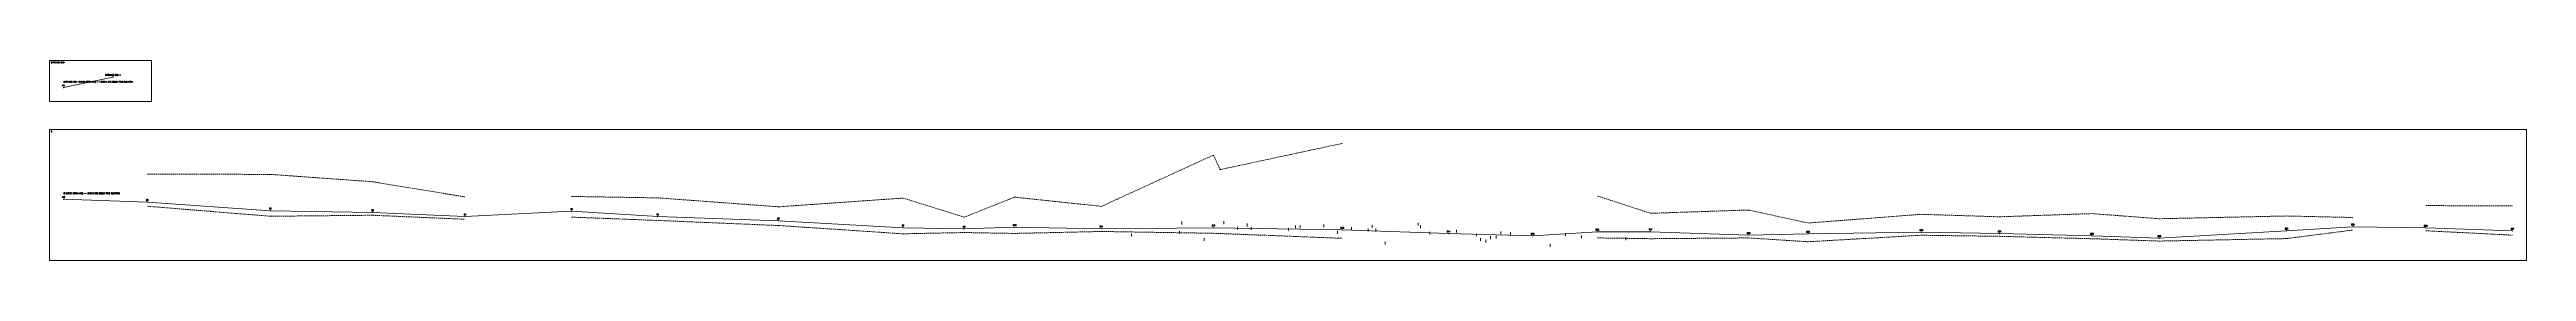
# Model space of a CAD drawing. Header units: feet. Extents: x -352 to 533, y -1323 to 2.
# Drawn here: x -352 to 533, y -1159 to -1088 of the extents above; entities that cross this region are included whole.
import ezdxf

# ---------------------------------------------------------------- set-up
doc = ezdxf.new("R2010")
doc.units = ezdxf.units.FT
doc.header["$MEASUREMENT"] = 0
doc.linetypes.add('DASHED', pattern=[0.75, 0.5, -0.25])
for name, color, linetype, lineweight, true_color in [('CTRL-PROFILE-BOX', 8, 'Continuous', 0, 0x808080), ('CTRL-PROFILE-CEILING-B', 8, 'DASHED', 0, 0x808080), ('CTRL-PROFILE-FLOOR-B', 8, 'DASHED', 0, 0x808080), ('CTRL-PROFILE-SHOTS-B', 8, 'Continuous', 9, 0x808080), ('CTRL-PROFILE-SHOTS-ENTRANCE_DIG_', 8, 'Continuous', 9, 0x808080), ('CTRL-PROFILE-SPLAYS-B', 8, 'Continuous', 0, 0x808080), ('CTRL-PROFILE-STATION-LABELS-B', 1, 'Continuous', 0, 0xff0000), ('CTRL-PROFILE-STATION-LABELS-ENTRANCE_DIG_', 1, 'Continuous', 0, 0xff0000), ('CTRL-PROFILE-STATIONS-B', 1, 'Continuous', 9, 0xff0000), ('CTRL-PROFILE-STATIONS-ENTRANCE_DIG_', 1, 'Continuous', 9, 0xff0000), ('CTRL-PROFILE-TEXT-LABELS-B', 1, 'Continuous', 0, 0xff0000), ('CTRL-PROFILE-TEXT-LABELS-ENTRANCE_DIG_', 1, 'Continuous', 0, 0xff0000)]:
    doc.layers.add(name, color=color, linetype=linetype, lineweight=lineweight, true_color=true_color)
doc.styles.add('textstyle0', font='')
doc.styles.add('textstyle106', font='')
doc.styles.add('textstyle108', font='')
doc.styles.add('textstyle112', font='')
doc.styles.add('textstyle118', font='')
doc.styles.add('textstyle119', font='')
doc.styles.add('textstyle121', font='')
doc.styles.add('textstyle133', font='')
doc.styles.add('textstyle160', font='')
doc.styles.add('textstyle175', font='')
doc.styles.add('textstyle181', font='')
doc.styles.add('textstyle186', font='')
doc.styles.add('textstyle189', font='')
doc.styles.add('textstyle196', font='')
doc.styles.add('textstyle199', font='')
doc.styles.add('textstyle20', font='')
doc.styles.add('textstyle200', font='')
doc.styles.add('textstyle26', font='')
doc.styles.add('textstyle269', font='')
doc.styles.add('textstyle276', font='')
doc.styles.add('textstyle282', font='')
doc.styles.add('textstyle284', font='')
doc.styles.add('textstyle293', font='')
doc.styles.add('textstyle30', font='')
doc.styles.add('textstyle304', font='')
doc.styles.add('textstyle307', font='')
doc.styles.add('textstyle308', font='')
doc.styles.add('textstyle31', font='')
doc.styles.add('textstyle32', font='')
doc.styles.add('textstyle50', font='')
doc.styles.add('textstyle55', font='')
doc.styles.add('textstyle81', font='')
doc.styles.add('textstyle82', font='')
doc.styles.add('textstyle99', font='')
doc.styles.get('textstyle0').set_extended_font_data('standard')
doc.styles.get('textstyle106').set_extended_font_data('standard')
doc.styles.get('textstyle108').set_extended_font_data('standard')
doc.styles.get('textstyle112').set_extended_font_data('standard')
doc.styles.get('textstyle118').set_extended_font_data('standard')
doc.styles.get('textstyle119').set_extended_font_data('standard')
doc.styles.get('textstyle121').set_extended_font_data('standard')
doc.styles.get('textstyle133').set_extended_font_data('standard')
doc.styles.get('textstyle160').set_extended_font_data('standard')
doc.styles.get('textstyle175').set_extended_font_data('standard')
doc.styles.get('textstyle181').set_extended_font_data('standard')
doc.styles.get('textstyle186').set_extended_font_data('standard')
doc.styles.get('textstyle189').set_extended_font_data('standard')
doc.styles.get('textstyle196').set_extended_font_data('standard')
doc.styles.get('textstyle199').set_extended_font_data('standard')
doc.styles.get('textstyle20').set_extended_font_data('standard')
doc.styles.get('textstyle200').set_extended_font_data('standard')
doc.styles.get('textstyle26').set_extended_font_data('standard')
doc.styles.get('textstyle269').set_extended_font_data('standard')
doc.styles.get('textstyle276').set_extended_font_data('standard')
doc.styles.get('textstyle282').set_extended_font_data('standard')
doc.styles.get('textstyle284').set_extended_font_data('standard')
doc.styles.get('textstyle293').set_extended_font_data('standard')
doc.styles.get('textstyle30').set_extended_font_data('standard')
doc.styles.get('textstyle304').set_extended_font_data('standard')
doc.styles.get('textstyle307').set_extended_font_data('standard')
doc.styles.get('textstyle308').set_extended_font_data('standard')
doc.styles.get('textstyle31').set_extended_font_data('standard')
doc.styles.get('textstyle32').set_extended_font_data('standard')
doc.styles.get('textstyle50').set_extended_font_data('standard')
doc.styles.get('textstyle55').set_extended_font_data('standard')
doc.styles.get('textstyle81').set_extended_font_data('standard')
doc.styles.get('textstyle82').set_extended_font_data('standard')
doc.styles.get('textstyle99').set_extended_font_data('standard')

msp = doc.modelspace()

# ---------------------------------------------------------------- linework, layer by layer
at = {"layer": 'CTRL-PROFILE-BOX', "flags": 128}
for points in [[(-351.71, -1102.32), (-315.31, -1102.32), (-315.31, -1087.58), (-351.71, -1087.58)], [(-351.71, -1159.32), (532.74, -1159.32), (532.74, -1112.32), (-351.71, -1112.32)]]:
    msp.add_lwpolyline(points, close=True, dxfattribs=at)
at = {"layer": 'CTRL-PROFILE-CEILING-B'}
for points in [[(-165.28, -1136.33), (-134.55, -1136.83), (-91.41, -1140.04), (-46.95, -1136.91), (-25.13, -1143.75), (-7.1, -1136.57), (23.9, -1139.87), (63.9, -1121.52), (66.27, -1126.72), (109.89, -1117.32)], [(-316.73, -1128.35), (-272.84, -1128.42), (-236.34, -1131.06), (-203.37, -1136.5)], [(201, -1136.17), (220, -1142.36), (254.98, -1141.18), (276.23, -1145.85), (316.65, -1142.72), (344.65, -1143.61), (377.63, -1142.47), (401.62, -1144.31), (447.07, -1143.32), (470.76, -1143.86)], [(496.76, -1139.61), (527.74, -1139.69)]]:
    msp.add_lwpolyline(points, dxfattribs=at)
at = {"layer": 'CTRL-PROFILE-FLOOR-B'}
for points in [[(-316.73, -1139.85), (-272.84, -1143.42), (-236.34, -1143.06), (-203.37, -1144.5)], [(-165.28, -1143.73), (-134.55, -1144.93), (-91.41, -1146.74), (-46.95, -1149.71), (-25.13, -1149.25), (-7.1, -1149.57), (23.9, -1148.87), (63.9, -1149.52), (109.89, -1151.32)], [(201, -1151.17), (220, -1151.46), (254.98, -1151.18), (276.23, -1152.55), (316.65, -1150.22), (344.65, -1150.61), (377.63, -1151.47), (401.62, -1152.31), (447.07, -1151.42), (470.76, -1148.36)], [(496.76, -1148.61), (527.74, -1150.19)]]:
    msp.add_lwpolyline(points, dxfattribs=at)
at = {"layer": 'CTRL-PROFILE-SHOTS-B'}
for p, q in [((-346.71, -1137.3), (-316.73, -1138.35)), ((-316.73, -1138.35), (-272.84, -1141.42)), ((-272.84, -1141.42), (-236.34, -1142.06)), ((-236.34, -1142.06), (-203.37, -1143.5)), ((-203.37, -1143.5), (-165.28, -1141.63)), ((-165.28, -1141.63), (-134.55, -1143.53)), ((-134.55, -1143.53), (-91.41, -1145.04)), ((-91.41, -1145.04), (-46.95, -1147.51)), ((-46.95, -1147.51), (-25.13, -1147.95)), ((-25.13, -1147.95), (-7.1, -1147.37)), ((-7.1, -1147.37), (23.9, -1147.87)), ((23.9, -1147.87), (63.9, -1147.52)), ((63.9, -1147.52), (109.89, -1148.32)), ((109.89, -1148.32), (147.87, -1149.65)), ((147.87, -1149.65), (177.86, -1150.44)), ((177.86, -1150.44), (201, -1148.97)), ((201, -1148.97), (220, -1148.96)), ((220, -1148.96), (254.98, -1150.18)), ((254.98, -1150.18), (276.23, -1149.75)), ((276.23, -1149.75), (316.65, -1149.12)), ((316.65, -1149.12), (344.65, -1149.61)), ((344.65, -1149.61), (377.63, -1150.47)), ((401.62, -1151.31), (447.07, -1148.62)), ((447.07, -1148.62), (470.76, -1147.16)), ((470.76, -1147.16), (496.76, -1147.61)), ((496.76, -1147.61), (527.74, -1148.69)), ((377.63, -1150.47), (401.62, -1151.31))]:
    msp.add_line(p, q, dxfattribs=at)
at = {"layer": 'CTRL-PROFILE-SHOTS-ENTRANCE_DIG_'}
msp.add_line((-346.71, -1097.32), (-329.1, -1093.58), dxfattribs=at)
at = {"layer": 'CTRL-PROFILE-SPLAYS-B'}
for p, q in [((34.66, -1150.66), (34.66, -1149.66)), ((51.72, -1149.76), (51.72, -1148.76)), ((52.59, -1146.35), (52.59, -1145.35)), ((67.62, -1146.2), (67.62, -1145.2)), ((72.44, -1148.22), (72.44, -1147.22)), ((75.96, -1147.06), (75.96, -1146.06)), ((77.4, -1148.29), (77.4, -1147.29)), ((90.65, -1148.69), (90.65, -1147.69)), ((93.14, -1147.71), (93.14, -1146.71)), ((94.87, -1147.74), (94.87, -1146.74)), ((103.28, -1147.32), (103.28, -1146.32)), ((108.17, -1149.68), (108.17, -1148.68)), ((113.13, -1148.32), (113.13, -1147.32)), ((119.09, -1148.86), (119.09, -1147.86)), ((120.56, -1147.6), (120.56, -1146.6)), ((121.91, -1148.85), (121.91, -1147.85)), ((136.97, -1146.79), (136.97, -1145.79)), ((137.81, -1147.65), (137.81, -1146.65)), ((141.11, -1149.96), (141.11, -1148.96)), ((150.72, -1149.26), (150.72, -1148.26)), ((157.83, -1150.56), (157.83, -1149.56)), ((166.57, -1149.86), (166.57, -1148.86)), ((169.91, -1150.2), (169.91, -1149.2)), ((189.6, -1150.44), (189.6, -1149.44)), ((60.56, -1152.21), (60.56, -1151.21)), ((125.26, -1153.48), (125.26, -1152.48)), ((159.27, -1152.28), (159.27, -1151.28)), ((161.21, -1152.79), (161.21, -1151.79)), ((162.83, -1151.59), (162.83, -1150.59)), ((164.9, -1151.39), (164.9, -1150.39)), ((184.14, -1154.32), (184.14, -1153.32)), ((195.27, -1151.31), (195.27, -1150.31)), ((211.18, -1151.96), (211.18, -1150.96))]:
    msp.add_line(p, q, dxfattribs=at)
at = {"layer": 'CTRL-PROFILE-STATIONS-B'}
for p in [(-346.71, -1137.3), (-316.73, -1138.35), (-272.84, -1141.42), (-236.34, -1142.06), (-203.37, -1143.5), (-165.28, -1141.63), (-134.55, -1143.53), (-91.41, -1145.04), (-46.95, -1147.51), (-25.13, -1147.95), (-7.1, -1147.37), (23.9, -1147.87), (63.9, -1147.52), (109.89, -1148.32), (147.87, -1149.65), (201, -1148.97), (220, -1148.96), (276.23, -1149.75), (316.65, -1149.12), (344.65, -1149.61), (447.07, -1148.62), (470.76, -1147.16), (496.76, -1147.61), (527.74, -1148.69), (177.86, -1150.44), (254.98, -1150.18), (377.63, -1150.47), (401.62, -1151.31)]:
    msp.add_point(p, dxfattribs=at)
at = {"layer": 'CTRL-PROFILE-STATIONS-ENTRANCE_DIG_'}
for p in [(-329.1, -1093.58), (-346.71, -1097.32)]:
    msp.add_point(p, dxfattribs=at)

# ---------------------------------------------------------------- texts
at = {"layer": 'CTRL-PROFILE-BOX', "char_height": 0.5, "width": 100, "attachment_point": 4}
for s, insert, style in [('ENTRANCE-DIG-', (-351.21, -1088.33), 'textstyle20'), ('B', (-351.21, -1113.07), 'textstyle30')]:
    msp.add_mtext(s, dxfattribs=dict(at, insert=insert, style=style))
at = {"layer": 'CTRL-PROFILE-STATION-LABELS-B', "char_height": 0.5, "width": 100, "attachment_point": 5}
for s, insert, style in [('A12', (-346.71, -1136.55), 'textstyle308'), ('B1', (-316.73, -1137.6), 'textstyle269'), ('B2', (-272.84, -1140.67), 'textstyle50'), ('B5', (-165.28, -1140.88), 'textstyle199'), ('B3', (-236.34, -1141.31), 'textstyle112'), ('B4', (-203.37, -1142.75), 'textstyle31'), ('B6', (-134.55, -1142.78), 'textstyle200'), ('B7', (-91.41, -1144.29), 'textstyle26'), ('B8', (-46.95, -1146.76), 'textstyle82'), ('B9', (-25.13, -1147.2), 'textstyle160'), ('B10', (-7.1, -1146.62), 'textstyle181'), ('B11', (23.9, -1147.12), 'textstyle276'), ('B12', (63.9, -1146.77), 'textstyle108'), ('B13', (109.89, -1147.57), 'textstyle175'), ('B14', (147.87, -1148.9), 'textstyle196'), ('B15', (177.86, -1149.69), 'textstyle121'), ('B16', (201, -1148.22), 'textstyle284'), ('B17', (220, -1148.21), 'textstyle133'), ('B18', (254.98, -1149.43), 'textstyle118'), ('B19', (276.23, -1149), 'textstyle304'), ('B20', (316.65, -1148.37), 'textstyle189'), ('B21', (344.65, -1148.86), 'textstyle293'), ('B22', (377.63, -1149.72), 'textstyle186'), ('B24', (447.07, -1147.87), 'textstyle106'), ('B25', (470.76, -1146.41), 'textstyle119'), ('B26', (496.76, -1146.86), 'textstyle55'), ('B27', (527.74, -1147.94), 'textstyle81'), ('B23', (401.62, -1150.56), 'textstyle99')]:
    msp.add_mtext(s, dxfattribs=dict(at, insert=insert, style=style))
at = {"layer": 'CTRL-PROFILE-STATION-LABELS-ENTRANCE_DIG_', "char_height": 0.5, "width": 100, "attachment_point": 5}
for s, insert, style in [('A11', (-346.71, -1096.57), 'textstyle0'), ('ENTRANCE-DIG-1', (-329.1, -1092.83), 'textstyle307')]:
    msp.add_mtext(s, dxfattribs=dict(at, insert=insert, style=style))
at = {"layer": 'CTRL-PROFILE-TEXT-LABELS-B', "insert": (-346.71, -1135.3), "char_height": 0.5, "width": 100, "attachment_point": 4, "style": 'textstyle32'}
msp.add_mtext('B SURVEY (FROM A12) -- SHOWN 68.5 BELOW TRUE ELEVATION', dxfattribs=at)
at = {"layer": 'CTRL-PROFILE-TEXT-LABELS-ENTRANCE_DIG_', "insert": (-346.71, -1095.32), "char_height": 0.5, "width": 100, "attachment_point": 4, "style": 'textstyle282'}
msp.add_mtext('ENTRANCE-DIG- SURVEY (FROM A11) -- SHOWN 31.5 BELOW TRUE ELEVATION', dxfattribs=at)

doc.saveas('drawing.dxf')
